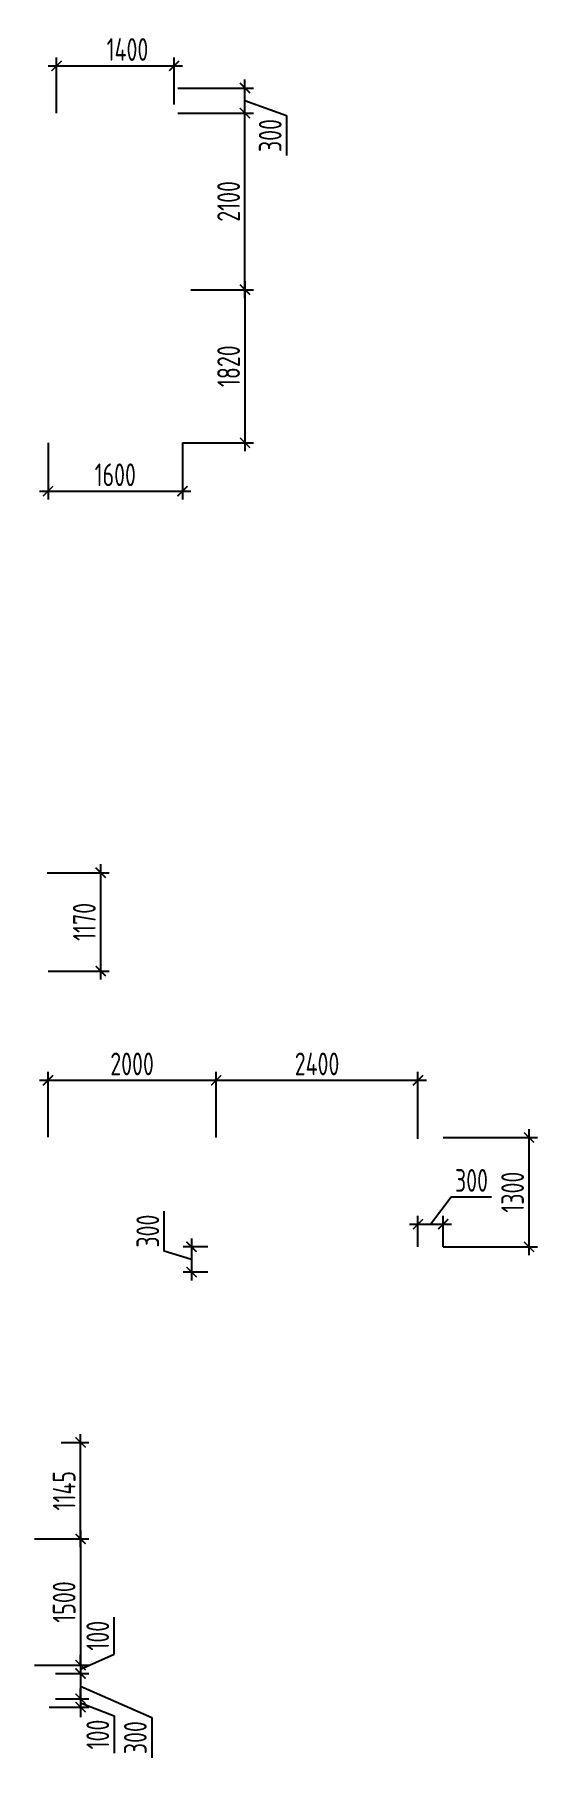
# Model space of a CAD drawing. Header units: millimetres. Extents: x -350007 to 535970, y -888 to 133718.
# Drawn here: x -149639 to -143658, y 60799 to 81357 of the extents above; entities that cross this region are included whole.
import ezdxf

# ---------------------------------------------------------------- set-up
doc = ezdxf.new("R2010")
doc.units = ezdxf.units.MM
doc.layers.add('АР_Размеры нов.', color=15, linetype='Continuous', lineweight=0)
doc.styles.add('ISOCPEUR', font='isocpeur.ttf', dxfattribs={"width": 0.7})
doc.dimstyles.new('R_100', dxfattribs={"dimtxt": 270, "dimasz": 120, "dimexe": 100, "dimexo": 0, "dimgap": 60, "dimtad": 1, "dimdec": 0, "dimrnd": 5, "dimzin": 0, "dimdsep": 46, "dimtxsty": 'ISOCPEUR', "dimblk": 'ARCHTICK', "dimcen": 0, "dimdle": 100, "dimclrd": 256, "dimclre": 256, "dimclrt": 256, "dimadec": 0, "dimazin": 0, "dimtfac": 2, "dimtdec": 0, "dimtofl": 0, "dimtmove": 1, "dimatfit": 3, "dimfxl": 1, "dimtvp": 3, "dimtolj": 1, "dimtzin": 0, "dimarcsym": 0})

msp = doc.modelspace()

# ---------------------------------------------------------------- blocks, each defined once
blk = doc.blocks.new('_ArchTick')
at = {"color": 0, "linetype": 'ByBlock', "const_width": 0.15}
blk.add_lwpolyline([(-0.5, -0.5), (0.5, 0.5)], dxfattribs=at)
blk = doc.blocks.new('*D2899')
at = {"layer": 'АР_Размеры нов.', "lineweight": -2, "ltscale": 100, "transparency": 16777216}
for p, q in [((-149092, 63569), (-149092, 61869)), ((-149639, 63469), (-148992, 63469)), ((-149639, 61969), (-148992, 61969))]:
    blk.add_line(p, q, dxfattribs=at)
at = {"layer": 'АР_Размеры нов.', "lineweight": -2, "ltscale": 100, "transparency": 16777216, "xscale": 120, "yscale": 120, "zscale": 120}
for p, rotation in [((-149092, 63469), 90), ((-149092, 61969), 270)]:
    blk.add_blockref('_ArchTick', p, dxfattribs=dict(at, rotation=rotation))
at = {"layer": 'АР_Размеры нов.', "ltscale": 100, "transparency": 16777216, "insert": (-149287, 62719), "char_height": 270, "attachment_point": 5, "rotation": 90, "style": 'ISOCPEUR'}
blk.add_mtext('\\A1;1500', dxfattribs=at)
blk = doc.blocks.new('*D2823')
at = {"layer": 'АР_Размеры нов.', "lineweight": -2, "ltscale": 100, "transparency": 16777216}
for p, q in [((-143758, 66842), (-143758, 68342)), ((-144779, 68242), (-143658, 68242)), ((-144779, 66942), (-143658, 66942))]:
    blk.add_line(p, q, dxfattribs=at)
at = {"layer": 'АР_Размеры нов.', "lineweight": -2, "ltscale": 100, "transparency": 16777216, "xscale": 120, "yscale": 120, "zscale": 120}
for p, rotation in [((-143758, 68242), 90), ((-143758, 66942), 270)]:
    blk.add_blockref('_ArchTick', p, dxfattribs=dict(at, rotation=rotation))
at = {"layer": 'АР_Размеры нов.', "ltscale": 100, "transparency": 16777216, "insert": (-143953, 67592), "char_height": 270, "attachment_point": 5, "rotation": 90, "style": 'ISOCPEUR'}
blk.add_mtext('\\A1;1300', dxfattribs=at)
blk = doc.blocks.new('*D3055')
at = {"layer": 'АР_Размеры нов.', "lineweight": -2, "ltscale": 100, "transparency": 16777216}
for p, q in [((-149489, 71391), (-148752, 71391)), ((-148852, 70121), (-148852, 71491)), ((-149479, 70221), (-148752, 70221))]:
    blk.add_line(p, q, dxfattribs=at)
at = {"layer": 'АР_Размеры нов.', "lineweight": -2, "ltscale": 100, "transparency": 16777216, "xscale": 120, "yscale": 120, "zscale": 120}
for p, rotation in [((-148852, 71391), 90), ((-148852, 70221), 270)]:
    blk.add_blockref('_ArchTick', p, dxfattribs=dict(at, rotation=rotation))
at = {"layer": 'АР_Размеры нов.', "ltscale": 100, "transparency": 16777216, "insert": (-149047, 70806), "char_height": 270, "attachment_point": 5, "rotation": 90, "style": 'ISOCPEUR'}
blk.add_mtext('\\A1;1170', dxfattribs=at)
blk = doc.blocks.new('*D3086')
at = {"layer": 'АР_Размеры нов.', "lineweight": -2, "ltscale": 100, "transparency": 16777216}
for p, q in [((-149378, 80423), (-149378, 81084)), ((-147979, 80525), (-147979, 81084)), ((-149478, 80984), (-147879, 80984))]:
    blk.add_line(p, q, dxfattribs=at)
at = {"layer": 'АР_Размеры нов.', "lineweight": -2, "ltscale": 100, "transparency": 16777216, "xscale": 120, "yscale": 120, "zscale": 120, "rotation": 180}
blk.add_blockref('_ArchTick', (-149378, 80984), dxfattribs=at)
at = {"layer": 'АР_Размеры нов.', "lineweight": -2, "ltscale": 100, "transparency": 16777216, "xscale": 120, "yscale": 120, "zscale": 120}
blk.add_blockref('_ArchTick', (-147979, 80984), dxfattribs=at)
at = {"layer": 'АР_Размеры нов.', "ltscale": 100, "transparency": 16777216, "insert": (-148534, 81179), "char_height": 270, "attachment_point": 5, "style": 'ISOCPEUR'}
blk.add_mtext('\\A1;1400', dxfattribs=at)
blk = doc.blocks.new('*D3087')
at = {"layer": 'АР_Размеры нов.', "lineweight": -2, "ltscale": 100, "transparency": 16777216}
for p, q in [((-147779, 78323), (-147036, 78323)), ((-147136, 78423), (-147136, 76403)), ((-147879, 76503), (-147036, 76503))]:
    blk.add_line(p, q, dxfattribs=at)
at = {"layer": 'АР_Размеры нов.', "lineweight": -2, "ltscale": 100, "transparency": 16777216, "xscale": 120, "yscale": 120, "zscale": 120}
for p, rotation in [((-147136, 78323), 90), ((-147136, 76503), 270)]:
    blk.add_blockref('_ArchTick', p, dxfattribs=dict(at, rotation=rotation))
at = {"layer": 'АР_Размеры нов.', "ltscale": 100, "transparency": 16777216, "insert": (-147331, 77413), "char_height": 270, "attachment_point": 5, "rotation": 90, "style": 'ISOCPEUR'}
blk.add_mtext('\\A1;1820', dxfattribs=at)
blk = doc.blocks.new('*D3098')
at = {"layer": 'АР_Размеры нов.', "lineweight": -2, "ltscale": 100, "transparency": 16777216}
for p, q in [((-149479, 76503), (-149479, 75827)), ((-147879, 76503), (-147879, 75827)), ((-149579, 75927), (-147779, 75927))]:
    blk.add_line(p, q, dxfattribs=at)
at = {"layer": 'АР_Размеры нов.', "lineweight": -2, "ltscale": 100, "transparency": 16777216, "xscale": 120, "yscale": 120, "zscale": 120, "rotation": 180}
blk.add_blockref('_ArchTick', (-149479, 75927), dxfattribs=at)
at = {"layer": 'АР_Размеры нов.', "lineweight": -2, "ltscale": 100, "transparency": 16777216, "xscale": 120, "yscale": 120, "zscale": 120}
blk.add_blockref('_ArchTick', (-147879, 75927), dxfattribs=at)
at = {"layer": 'АР_Размеры нов.', "ltscale": 100, "transparency": 16777216, "insert": (-148679, 76122), "char_height": 270, "attachment_point": 5, "style": 'ISOCPEUR'}
blk.add_mtext('\\A1;1600', dxfattribs=at)
blk = doc.blocks.new('*D3099')
at = {"layer": 'АР_Размеры нов.', "lineweight": -2, "ltscale": 100, "transparency": 16777216}
for p, q in [((-149579, 68922), (-147379, 68922)), ((-149479, 68247), (-149479, 69022)), ((-147479, 68242), (-147479, 69022))]:
    blk.add_line(p, q, dxfattribs=at)
at = {"layer": 'АР_Размеры нов.', "lineweight": -2, "ltscale": 100, "transparency": 16777216, "xscale": 120, "yscale": 120, "zscale": 120, "rotation": 180}
blk.add_blockref('_ArchTick', (-149479, 68922), dxfattribs=at)
at = {"layer": 'АР_Размеры нов.', "lineweight": -2, "ltscale": 100, "transparency": 16777216, "xscale": 120, "yscale": 120, "zscale": 120}
blk.add_blockref('_ArchTick', (-147479, 68922), dxfattribs=at)
at = {"layer": 'АР_Размеры нов.', "ltscale": 100, "transparency": 16777216, "insert": (-148479, 69117), "char_height": 270, "attachment_point": 5, "style": 'ISOCPEUR'}
blk.add_mtext('\\A1;2000', dxfattribs=at)
blk = doc.blocks.new('*D3100')
at = {"layer": 'АР_Размеры нов.', "lineweight": -2, "ltscale": 100, "transparency": 16777216}
for p, q in [((-147579, 68922), (-144979, 68922)), ((-147479, 68242), (-147479, 69022)), ((-145079, 68225), (-145079, 69022))]:
    blk.add_line(p, q, dxfattribs=at)
at = {"layer": 'АР_Размеры нов.', "lineweight": -2, "ltscale": 100, "transparency": 16777216, "xscale": 120, "yscale": 120, "zscale": 120, "rotation": 180}
blk.add_blockref('_ArchTick', (-147479, 68922), dxfattribs=at)
at = {"layer": 'АР_Размеры нов.', "lineweight": -2, "ltscale": 100, "transparency": 16777216, "xscale": 120, "yscale": 120, "zscale": 120}
blk.add_blockref('_ArchTick', (-145079, 68922), dxfattribs=at)
at = {"layer": 'АР_Размеры нов.', "ltscale": 100, "transparency": 16777216, "insert": (-146279, 69117), "char_height": 270, "attachment_point": 5, "style": 'ISOCPEUR'}
blk.add_mtext('\\A1;2400', dxfattribs=at)
blk = doc.blocks.new('*D3101')
at = {"layer": 'АР_Размеры нов.', "lineweight": -2, "ltscale": 100, "transparency": 16777216}
for p, q in [((-147779, 80423), (-147036, 80423)), ((-147136, 78223), (-147136, 80523)), ((-147779, 78323), (-147036, 78323))]:
    blk.add_line(p, q, dxfattribs=at)
at = {"layer": 'АР_Размеры нов.', "lineweight": -2, "ltscale": 100, "transparency": 16777216, "xscale": 120, "yscale": 120, "zscale": 120}
for p, rotation in [((-147136, 80423), 90), ((-147136, 78323), 270)]:
    blk.add_blockref('_ArchTick', p, dxfattribs=dict(at, rotation=rotation))
at = {"layer": 'АР_Размеры нов.', "ltscale": 100, "transparency": 16777216, "insert": (-147331, 79373), "char_height": 270, "attachment_point": 5, "rotation": 90, "style": 'ISOCPEUR'}
blk.add_mtext('\\A1;2100', dxfattribs=at)
blk = doc.blocks.new('*D3134')
at = {"layer": 'АР_Размеры нов.', "lineweight": -2, "ltscale": 100, "transparency": 16777216}
for p, q in [((-147136, 80323), (-147136, 80821)), ((-147933, 80721), (-147036, 80721)), ((-147933, 80423), (-147036, 80423)), ((-147136, 80572), (-146641, 80396)), ((-146641, 80396), (-146641, 79917))]:
    blk.add_line(p, q, dxfattribs=at)
at = {"layer": 'АР_Размеры нов.', "lineweight": -2, "ltscale": 100, "transparency": 16777216, "xscale": 120, "yscale": 120, "zscale": 120}
for p, rotation in [((-147136, 80721), 90), ((-147136, 80423), 270)]:
    blk.add_blockref('_ArchTick', p, dxfattribs=dict(at, rotation=rotation))
at = {"layer": 'АР_Размеры нов.', "ltscale": 100, "transparency": 16777216, "insert": (-146836, 80156), "char_height": 270, "attachment_point": 5, "rotation": 90, "style": 'ISOCPEUR'}
blk.add_mtext('\\A1;300', dxfattribs=at)
blk = doc.blocks.new('*D3135')
at = {"layer": 'АР_Размеры нов.', "lineweight": -2, "ltscale": 100, "transparency": 16777216}
for p, q in [((-144929, 67212), (-144682, 67536)), ((-144682, 67536), (-144203, 67536)), ((-145079, 66942), (-145079, 67312)), ((-144779, 66942), (-144779, 67312)), ((-145179, 67212), (-144679, 67212))]:
    blk.add_line(p, q, dxfattribs=at)
at = {"layer": 'АР_Размеры нов.', "lineweight": -2, "ltscale": 100, "transparency": 16777216, "xscale": 120, "yscale": 120, "zscale": 120, "rotation": 180}
blk.add_blockref('_ArchTick', (-145079, 67212), dxfattribs=at)
at = {"layer": 'АР_Размеры нов.', "lineweight": -2, "ltscale": 100, "transparency": 16777216, "xscale": 120, "yscale": 120, "zscale": 120}
blk.add_blockref('_ArchTick', (-144779, 67212), dxfattribs=at)
at = {"layer": 'АР_Размеры нов.', "ltscale": 100, "transparency": 16777216, "insert": (-144442, 67732), "char_height": 270, "attachment_point": 5, "style": 'ISOCPEUR'}
blk.add_mtext('\\A1;300', dxfattribs=at)
blk = doc.blocks.new('*D3136')
at = {"layer": 'АР_Размеры нов.', "lineweight": -2, "ltscale": 100, "transparency": 16777216}
for p, q in [((-148097, 66889), (-148097, 67368)), ((-147772, 67042), (-147772, 66542)), ((-147772, 66792), (-148097, 66889)), ((-147579, 66942), (-147872, 66942)), ((-147579, 66642), (-147872, 66642))]:
    blk.add_line(p, q, dxfattribs=at)
at = {"layer": 'АР_Размеры нов.', "lineweight": -2, "ltscale": 100, "transparency": 16777216, "xscale": 120, "yscale": 120, "zscale": 120}
for p, rotation in [((-147772, 66942), 90), ((-147772, 66642), 270)]:
    blk.add_blockref('_ArchTick', p, dxfattribs=dict(at, rotation=rotation))
at = {"layer": 'АР_Размеры нов.', "ltscale": 100, "transparency": 16777216, "insert": (-148292, 67129), "char_height": 270, "attachment_point": 5, "rotation": 90, "style": 'ISOCPEUR'}
blk.add_mtext('\\A1;300', dxfattribs=at)
blk = doc.blocks.new('*D1883')
at = {"layer": 'АР_Размеры нов.', "lineweight": -2, "ltscale": 500, "transparency": 16777216}
for p, q in [((-149323, 64616), (-148992, 64616)), ((-149092, 63369), (-149092, 64716)), ((-149639, 63469), (-148992, 63469))]:
    blk.add_line(p, q, dxfattribs=at)
at = {"layer": 'АР_Размеры нов.', "lineweight": -2, "ltscale": 500, "transparency": 16777216, "xscale": 120, "yscale": 120, "zscale": 120}
for p, rotation in [((-149092, 64616), 90), ((-149092, 63469), 270)]:
    blk.add_blockref('_ArchTick', p, dxfattribs=dict(at, rotation=rotation))
at = {"layer": 'АР_Размеры нов.', "lineweight": 13, "ltscale": 500, "transparency": 16777216, "insert": (-149287, 64042), "char_height": 270, "attachment_point": 5, "rotation": 90, "style": 'ISOCPEUR'}
blk.add_mtext('\\A1;1145', dxfattribs=at)
blk = doc.blocks.new('*D1884')
at = {"layer": 'АР_Размеры нов.', "lineweight": -2, "ltscale": 500, "transparency": 16777216}
for p, q in [((-148692, 62097), (-148692, 62538)), ((-149092, 61919), (-148692, 62097)), ((-149092, 61969), (-149092, 62089)), ((-149639, 61969), (-148992, 61969)), ((-149092, 61969), (-149092, 61869)), ((-149389, 61869), (-148992, 61869)), ((-149092, 61869), (-149092, 61749))]:
    blk.add_line(p, q, dxfattribs=at)
at = {"layer": 'АР_Размеры нов.', "lineweight": -2, "ltscale": 500, "transparency": 16777216, "xscale": 120, "yscale": 120, "zscale": 120}
for p, rotation in [((-149092, 61969), 270), ((-149092, 61869), 90)]:
    blk.add_blockref('_ArchTick', p, dxfattribs=dict(at, rotation=rotation))
at = {"layer": 'АР_Размеры нов.', "lineweight": 13, "ltscale": 500, "transparency": 16777216, "insert": (-148887, 62318), "char_height": 270, "attachment_point": 5, "rotation": 90, "style": 'ISOCPEUR'}
blk.add_mtext('\\A1;100', dxfattribs=at)
blk = doc.blocks.new('*D1885')
at = {"layer": 'АР_Размеры нов.', "lineweight": -2, "ltscale": 500, "transparency": 16777216}
for p, q in [((-149092, 61969), (-149092, 61469)), ((-149389, 61869), (-148992, 61869)), ((-149092, 61719), (-148245, 61346)), ((-149389, 61569), (-148992, 61569)), ((-148245, 61346), (-148245, 60867))]:
    blk.add_line(p, q, dxfattribs=at)
at = {"layer": 'АР_Размеры нов.', "lineweight": -2, "ltscale": 500, "transparency": 16777216, "xscale": 120, "yscale": 120, "zscale": 120}
for p, rotation in [((-149092, 61869), 90), ((-149092, 61569), 270)]:
    blk.add_blockref('_ArchTick', p, dxfattribs=dict(at, rotation=rotation))
at = {"layer": 'АР_Размеры нов.', "lineweight": 13, "ltscale": 500, "transparency": 16777216, "insert": (-148440, 61106), "char_height": 270, "attachment_point": 5, "rotation": 90, "style": 'ISOCPEUR'}
blk.add_mtext('\\A1;300', dxfattribs=at)
blk = doc.blocks.new('*D1886')
at = {"layer": 'АР_Размеры нов.', "lineweight": -2, "ltscale": 500, "transparency": 16777216}
for p, q in [((-149092, 61569), (-149092, 61689)), ((-149464, 61469), (-148992, 61469)), ((-149389, 61569), (-148992, 61569)), ((-149092, 61569), (-149092, 61469)), ((-149092, 61519), (-148692, 61364)), ((-149092, 61469), (-149092, 61349)), ((-148692, 61364), (-148692, 60923))]:
    blk.add_line(p, q, dxfattribs=at)
at = {"layer": 'АР_Размеры нов.', "lineweight": -2, "ltscale": 500, "transparency": 16777216, "xscale": 120, "yscale": 120, "zscale": 120}
for p, rotation in [((-149092, 61569), 270), ((-149092, 61469), 90)]:
    blk.add_blockref('_ArchTick', p, dxfattribs=dict(at, rotation=rotation))
at = {"layer": 'АР_Размеры нов.', "lineweight": 13, "ltscale": 500, "transparency": 16777216, "insert": (-148887, 61143), "char_height": 270, "attachment_point": 5, "rotation": 90, "style": 'ISOCPEUR'}
blk.add_mtext('\\A1;100', dxfattribs=at)

# ---------------------------------------------------------------- dimensions: what is measured, and where the dimension line sits
at = {"layer": 'АР_Размеры нов.', "ltscale": 100}
for base, p1, p2, override, picture, middle in [((-147979.2, 80984.4), (-149378.5, 80422.6), (-147979.2, 80525.3), {"dimpost": '\\X', "dimfxl": 2.5, "dimarcsym": 1}, '*D3086', (-148534, 80984.4)), ((-144778.9, 67211.5), (-145078.9, 66942.3), (-144778.9, 66942.3), {"dimpost": '\\X', "dimfxl": 300, "dimarcsym": 1}, '*D3135', (-144621.7, 67536.5))]:
    dim = msp.add_linear_dim(base=base, p1=p1, p2=p2, dimstyle='R_100', override=override, dxfattribs=at)
    dim.commit()
    dim.dimension.update_dxf_attribs({"geometry": picture, "text_midpoint": middle, "dimtype": 160})
dim = msp.add_linear_dim(base=(-147135.6, 80721.5), p1=(-147932.7, 80422.6), p2=(-147932.7, 80721.5), angle=90, dimstyle='R_100', override={"dimpost": '\\X', "dimfxl": 300, "dimarcsym": 1}, dxfattribs=at)
dim.commit()
dim.dimension.update_dxf_attribs({"geometry": '*D3134', "text_midpoint": (-146641, 80336), "dimtype": 160})
for base, p1, p2, override, picture, middle in [((-147135.6, 80422.6), (-147778.9, 78322.6), (-147778.9, 80422.6), {"dimpost": '\\X', "dimfxl": 2.5, "dimarcsym": 1}, '*D3101', (-147330.6, 79372.6)), ((-147135.6, 76503), (-147778.9, 78322.6), (-147879, 76503), {"dimpost": '\\X', "dimfxl": 2.5, "dimarcsym": 1}, '*D3087', (-147330.6, 77412.8)), ((-148852.1, 71390.7), (-149478.9, 70220.7), (-149488.9, 71390.7), {"dimpost": '\\X', "dimfxl": 2.5, "dimarcsym": 1}, '*D3055', (-149047.1, 70805.7)), ((-143757.8209, 68241.8302), (-144778.9448, 66942.2758), (-144779.2183, 68241.8302, 0.1445), {"dimpost": '\\X', "dimfxl": 2.5, "dimarcsym": 1}, '*D2823', (-143952.8209, 67592.053)), ((-147771.5, 66641.5), (-147579, 66942.3), (-147579.1, 66641.5), {"dimpost": '\\X', "dimfxl": 300, "dimarcsym": 1}, '*D3136', (-148291.5, 66949.4)), ((-149092, 61968.6), (-149638.9, 63468.6), (-149638.5, 61968.6), {"dimpost": '\\X', "dimfxl": 2.5, "dimarcsym": 1}, '*D2899', (-149287, 62718.6))]:
    dim = msp.add_linear_dim(base=base, p1=p1, p2=p2, angle=90, dimstyle='R_100', override=override, dxfattribs=at)
    dim.commit()
    dim.dimension.update_dxf_attribs({"geometry": picture, "text_midpoint": middle})
for base, p1, p2, picture, middle in [((-147879, 75927.1), (-149478.9, 76503), (-147879, 76503), '*D3098', (-148678.9, 76122.1)), ((-147478.9, 68922.4), (-149478.9, 68246.9), (-147478.9, 68241.9), '*D3099', (-148478.9, 69117.4)), ((-145078.9, 68922.4), (-147478.9, 68241.9), (-145078.9, 68224.9), '*D3100', (-146278.9, 69117.4))]:
    dim = msp.add_linear_dim(base=base, p1=p1, p2=p2, dimstyle='R_100', override={"dimpost": '\\X', "dimfxl": 2.5, "dimarcsym": 1}, dxfattribs=at)
    dim.commit()
    dim.dimension.update_dxf_attribs({"geometry": picture, "text_midpoint": middle})
at = {"layer": 'АР_Размеры нов.', "lineweight": 13, "ltscale": 500}
dim = msp.add_linear_dim(base=(-149092, 64615.7), p1=(-149638.9, 63468.6), p2=(-149323.2, 64615.7), angle=90, dimstyle='R_100', override={"dimpost": '\\X', "dimfxl": 2.5, "dimarcsym": 1}, dxfattribs=at)
dim.commit()
dim.dimension.update_dxf_attribs({"geometry": '*D1883', "text_midpoint": (-149287, 64042.2)})
for base, p1, p2, picture, middle in [((-149092, 61868.6), (-149638.5, 61968.6), (-149388.5, 61868.6), '*D1884', (-148692, 62157.1)), ((-149092, 61568.6), (-149388.5, 61868.6), (-149388.5, 61568.6), '*D1885', (-148244.6, 61285.7)), ((-149092, 61468.6), (-149388.5, 61568.6), (-149463.5, 61468.6), '*D1886', (-148692, 61303.9))]:
    dim = msp.add_linear_dim(base=base, p1=p1, p2=p2, angle=90, dimstyle='R_100', override={"dimpost": '\\X', "dimfxl": 2.5, "dimarcsym": 1}, dxfattribs=at)
    dim.commit()
    dim.dimension.update_dxf_attribs({"geometry": picture, "text_midpoint": middle, "dimtype": 160})

doc.saveas('drawing.dxf')
